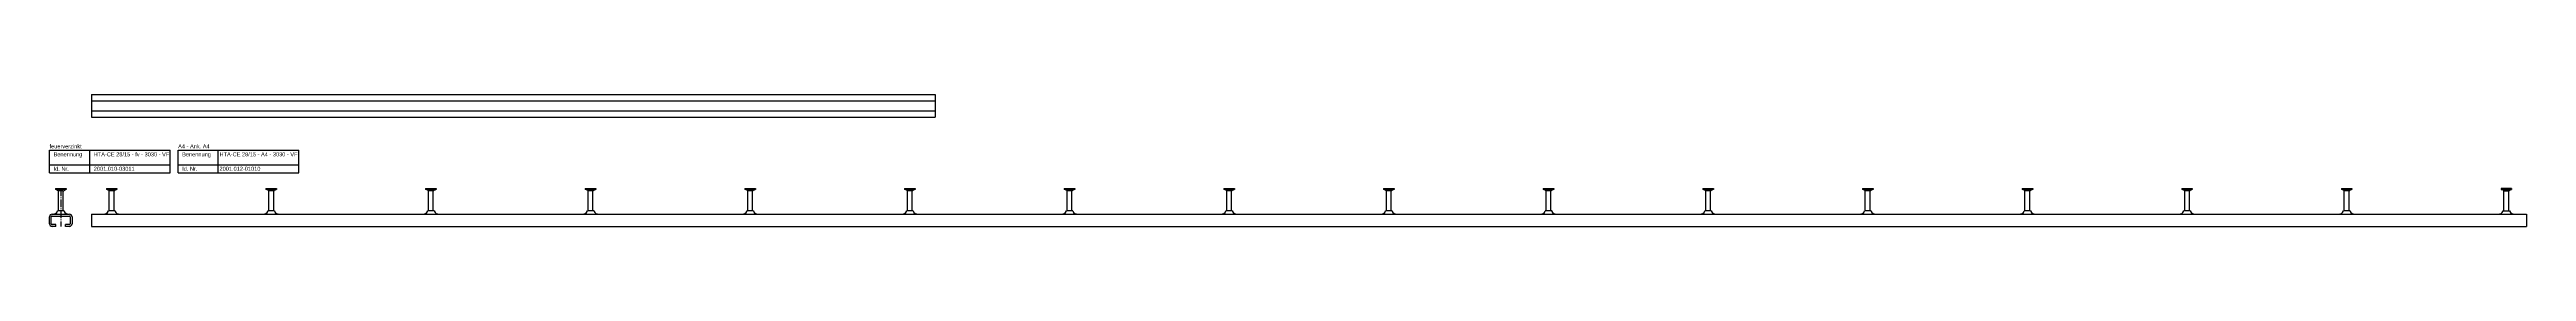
# Model space of a CAD drawing. Header units: millimetres. Extents: x 6200 to 12322, y 378 to 2559.
# Drawn here: x 6200 to 9282, y 611 to 775 of the extents above; entities that cross this region are included whole.
import ezdxf

# ---------------------------------------------------------------- set-up
doc = ezdxf.new("R2010")
doc.units = ezdxf.units.MM
doc.header["$LTSCALE"] = 10
doc.linetypes.add('AM_DIN_G_W050x2', pattern=[6.875, 4.75, -0.875, 0.375, -0.875])
doc.layers.add('HALFEN', color=2, linetype='CONTINUOUS')
doc.styles.add('ARIAL50', font='arial.ttf', dxfattribs={"height": 5})

msp = doc.modelspace()

# ---------------------------------------------------------------- linework, layer by layer
at = {"layer": 'HALFEN'}
for p, q in [((6252.4, 775.2), (7302.4, 775.2)), ((6252.4, 775.2), (6252.4, 747.2)), ((7302.4, 775.2), (7302.4, 747.2)), ((6252.4, 767.5), (7302.4, 767.5)), ((6252.4, 755), (7302.4, 755)), ((6252.4, 747.2), (7302.4, 747.2)), ((6200.2, 705.7), (6350.2, 705.7)), ((6200.2, 677.7), (6200.2, 705.7)), ((6200.2, 687.7), (6350.2, 687.7)), ((6250.2, 677.7), (6250.2, 705.7)), ((6350.2, 677.7), (6350.2, 705.7)), ((6360.2, 705.7), (6510.2, 705.7)), ((6360.2, 677.7), (6360.2, 705.7)), ((6360.2, 687.7), (6510.2, 687.7)), ((6410.2, 677.7), (6410.2, 705.7)), ((6510.2, 677.7), (6510.2, 705.7)), ((6200.2, 677.7), (6350.2, 677.7)), ((6207.6, 658), (6220.7, 658)), ((6207.6, 658), (6207.6, 656.7)), ((6220.7, 656.7), (6207.6, 656.7)), ((6210.9, 655.2), (6208.2, 656.7)), ((6211.1, 657.8), (6211.1, 656.9)), ((6211.2, 630), (6211.2, 654.6)), ((6216.9, 655), (6211.4, 655)), ((6217.2, 657.8), (6217.2, 656.9)), ((6217.2, 630), (6217.2, 654.6)), ((6217.5, 655.2), (6220.2, 656.7)), ((6220.7, 658), (6220.7, 656.7)), ((6270.9, 658.2), (6284, 658.2)), ((6270.9, 658.2), (6270.9, 657)), ((6284, 657), (6270.9, 657)), ((6274.1, 655.4), (6271.4, 657)), ((6274.4, 658.1), (6274.4, 657.1)), ((6274.4, 630), (6274.4, 654.9)), ((6280.2, 655.2), (6274.6, 655.2)), ((6280.4, 630), (6280.4, 654.9)), ((6280.5, 658.1), (6280.5, 657.1)), ((6280.7, 655.4), (6283.4, 657)), ((6284, 658.2), (6284, 657)), ((6360.2, 677.7), (6510.2, 677.7)), ((6469.5, 658.2), (6482.6, 658.2)), ((6469.5, 658.2), (6469.5, 657)), ((6482.6, 657), (6469.5, 657)), ((6472.8, 655.4), (6470.1, 657)), ((6473, 658.1), (6473, 657.1)), ((6473.1, 630), (6473.1, 654.9)), ((6478.9, 655.2), (6473.3, 655.2)), ((6479.1, 658.1), (6479.1, 657.1)), ((6479.1, 630), (6479.1, 654.9)), ((6479.4, 655.4), (6482.1, 657)), ((6482.6, 658.2), (6482.6, 657)), ((6668.2, 658.2), (6681.3, 658.2)), ((6668.2, 658.2), (6668.2, 657)), ((6681.3, 657), (6668.2, 657)), ((6671.4, 655.4), (6668.7, 657)), ((6671.7, 658.1), (6671.7, 657.1)), ((6671.7, 630), (6671.7, 654.9)), ((6677.5, 655.2), (6672, 655.2)), ((6677.7, 630), (6677.7, 654.9)), ((6677.8, 658.1), (6677.8, 657.1)), ((6678, 655.4), (6680.7, 657)), ((6681.3, 658.2), (6681.3, 657)), ((6866.9, 658.2), (6880, 658.2)), ((6866.9, 658.2), (6866.9, 657)), ((6880, 657), (6866.9, 657)), ((6870.1, 655.4), (6867.4, 657)), ((6870.4, 658.1), (6870.4, 657.1)), ((6870.4, 630), (6870.4, 654.9)), ((6876.2, 655.2), (6870.6, 655.2)), ((6876.4, 630), (6876.4, 654.9)), ((6876.5, 658.1), (6876.5, 657.1)), ((6876.7, 655.4), (6879.4, 657)), ((6880, 658.2), (6880, 657)), ((7065.5, 658.2), (7078.6, 658.2)), ((7065.5, 658.2), (7065.5, 657)), ((7078.6, 657), (7065.5, 657)), ((7068.8, 655.4), (7066.1, 657)), ((7069, 658.1), (7069, 657.1)), ((7069.1, 630), (7069.1, 654.9)), ((7074.9, 655.2), (7069.3, 655.2)), ((7075.1, 658.1), (7075.1, 657.1)), ((7075.1, 630), (7075.1, 654.9)), ((7075.4, 655.4), (7078.1, 657)), ((7078.6, 658.2), (7078.6, 657)), ((7264.2, 658.2), (7277.3, 658.2)), ((7264.2, 658.2), (7264.2, 657)), ((7277.3, 657), (7264.2, 657)), ((7267.4, 655.4), (7264.7, 657)), ((7267.7, 658.1), (7267.7, 657.1)), ((7267.7, 630), (7267.7, 654.9)), ((7273.5, 655.2), (7268, 655.2)), ((7273.7, 630), (7273.7, 654.9)), ((7273.8, 658.1), (7273.8, 657.1)), ((7274, 655.4), (7276.7, 657)), ((7277.3, 658.2), (7277.3, 657)), ((7462.9, 658.2), (7476, 658.2)), ((7462.9, 658.2), (7462.9, 657)), ((7476, 657), (7462.9, 657)), ((7466.1, 655.4), (7463.4, 657)), ((7466.4, 658.1), (7466.4, 657.1)), ((7466.4, 630), (7466.4, 654.9)), ((7472.2, 655.2), (7466.6, 655.2)), ((7472.4, 630), (7472.4, 654.9)), ((7472.5, 658.1), (7472.5, 657.1)), ((7472.7, 655.4), (7475.4, 657)), ((7476, 658.2), (7476, 657)), ((7661.5, 658.2), (7674.6, 658.2)), ((7661.5, 658.2), (7661.5, 657)), ((7674.6, 657), (7661.5, 657)), ((7664.8, 655.4), (7662.1, 657)), ((7665, 658.1), (7665, 657.1)), ((7665.1, 630), (7665.1, 654.9)), ((7670.9, 655.2), (7665.3, 655.2)), ((7671.1, 658.1), (7671.1, 657.1)), ((7671.1, 630), (7671.1, 654.9)), ((7671.4, 655.4), (7674.1, 657)), ((7674.6, 658.2), (7674.6, 657)), ((7860.2, 658.2), (7873.3, 658.2)), ((7860.2, 658.2), (7860.2, 657)), ((7873.3, 657), (7860.2, 657)), ((7863.4, 655.4), (7860.7, 657)), ((7863.7, 658.1), (7863.7, 657.1)), ((7863.7, 630), (7863.7, 654.9)), ((7869.5, 655.2), (7864, 655.2)), ((7869.7, 630), (7869.7, 654.9)), ((7869.8, 658.1), (7869.8, 657.1)), ((7870, 655.4), (7872.7, 657)), ((7873.3, 658.2), (7873.3, 657)), ((8058.9, 658.2), (8072, 658.2)), ((8058.9, 658.2), (8058.9, 657)), ((8072, 657), (8058.9, 657)), ((8062.1, 655.4), (8059.4, 657)), ((8062.4, 658.1), (8062.4, 657.1)), ((8062.4, 630), (8062.4, 654.9)), ((8068.2, 655.2), (8062.6, 655.2)), ((8068.4, 630), (8068.4, 654.9)), ((8068.5, 658.1), (8068.5, 657.1)), ((8068.7, 655.4), (8071.4, 657)), ((8072, 658.2), (8072, 657)), ((8257.5, 658.2), (8270.6, 658.2)), ((8257.5, 658.2), (8257.5, 657)), ((8270.6, 657), (8257.5, 657)), ((8260.8, 655.4), (8258.1, 657)), ((8261, 658.1), (8261, 657.1)), ((8261.1, 630), (8261.1, 654.9)), ((8266.9, 655.2), (8261.3, 655.2)), ((8267.1, 658.1), (8267.1, 657.1)), ((8267.1, 630), (8267.1, 654.9)), ((8267.4, 655.4), (8270.1, 657)), ((8270.6, 658.2), (8270.6, 657)), ((8456.2, 658.2), (8469.3, 658.2)), ((8456.2, 658.2), (8456.2, 657)), ((8469.3, 657), (8456.2, 657)), ((8459.4, 655.4), (8456.7, 657)), ((8459.7, 658.1), (8459.7, 657.1)), ((8459.7, 630), (8459.7, 654.9)), ((8465.5, 655.2), (8460, 655.2)), ((8465.7, 630), (8465.7, 654.9)), ((8465.8, 658.1), (8465.8, 657.1)), ((8466, 655.4), (8468.7, 657)), ((8469.3, 658.2), (8469.3, 657)), ((8654.9, 658.2), (8668, 658.2)), ((8654.9, 658.2), (8654.9, 657)), ((8668, 657), (8654.9, 657)), ((8658.1, 655.4), (8655.4, 657)), ((8658.4, 658.1), (8658.4, 657.1)), ((8658.4, 630), (8658.4, 654.9)), ((8664.2, 655.2), (8658.6, 655.2)), ((8664.4, 630), (8664.4, 654.9)), ((8664.5, 658.1), (8664.5, 657.1)), ((8664.7, 655.4), (8667.4, 657)), ((8668, 658.2), (8668, 657)), ((8853.5, 658.2), (8866.6, 658.2)), ((8853.5, 658.2), (8853.5, 657)), ((8866.6, 657), (8853.5, 657)), ((8856.8, 655.4), (8854.1, 657)), ((8857, 658.1), (8857, 657.1)), ((8857.1, 630), (8857.1, 654.9)), ((8862.9, 655.2), (8857.3, 655.2)), ((8863.1, 658.1), (8863.1, 657.1)), ((8863.1, 630), (8863.1, 654.9)), ((8863.4, 655.4), (8866.1, 657)), ((8866.6, 658.2), (8866.6, 657)), ((9052.2, 658.2), (9065.3, 658.2)), ((9052.2, 658.2), (9052.2, 657)), ((9065.3, 657), (9052.2, 657)), ((9055.4, 655.4), (9052.7, 657)), ((9055.7, 658.1), (9055.7, 657.1)), ((9055.7, 630), (9055.7, 654.9)), ((9061.5, 655.2), (9056, 655.2)), ((9061.7, 630), (9061.7, 654.9)), ((9061.8, 658.1), (9061.8, 657.1)), ((9062, 655.4), (9064.7, 657)), ((9065.3, 658.2), (9065.3, 657)), ((9264, 658.2), (9250.9, 658.2)), ((9250.9, 658.2), (9250.9, 657)), ((9250.9, 657), (9264, 657)), ((9254.1, 655.4), (9251.4, 657)), ((9254.4, 658.1), (9254.4, 657.1)), ((9254.4, 630), (9254.4, 654.9)), ((9254.6, 655.2), (9260.2, 655.2)), ((9260.4, 630), (9260.4, 654.9)), ((9260.5, 658.1), (9260.5, 657.1)), ((9260.7, 655.4), (9263.4, 657)), ((9264, 658.2), (9264, 657)), ((6200.2, 614), (6200.2, 622.7)), ((6202.4, 614), (6202.4, 622.7)), ((6203.4, 626), (6224.9, 626)), ((6203.4, 623.7), (6224.9, 623.7)), ((6218.1, 630), (6210.2, 630)), ((6225.9, 622.7), (6225.9, 614)), ((6228.2, 622.7), (6228.2, 614)), ((6252.4, 626), (9282.4, 626)), ((6252.4, 626), (6252.4, 610.7)), ((6281.4, 630), (6273.5, 630)), ((6480, 630), (6472.1, 630)), ((6678.7, 630), (6670.8, 630)), ((6877.4, 630), (6869.5, 630)), ((7076, 630), (7068.1, 630)), ((7274.7, 630), (7266.8, 630)), ((7473.4, 630), (7465.5, 630)), ((7672, 630), (7664.1, 630)), ((7870.7, 630), (7862.8, 630)), ((8069.4, 630), (8061.5, 630)), ((8268, 630), (8260.1, 630)), ((8466.7, 630), (8458.8, 630)), ((8665.4, 630), (8657.5, 630)), ((8864, 630), (8856.1, 630)), ((9062.7, 630), (9054.8, 630)), ((9253.5, 630), (9261.4, 630)), ((9282.4, 626), (9282.4, 610.7)), ((6208.2, 613), (6203.4, 613)), ((6208.2, 610.7), (6203.4, 610.7)), ((6208.2, 610.7), (6208.2, 613)), ((6220.2, 610.7), (6220.2, 613)), ((6224.9, 613), (6220.2, 613)), ((6224.9, 610.7), (6220.2, 610.7)), ((6252.4, 610.7), (9282.4, 610.7))]:
    msp.add_line(p, q, dxfattribs=at)
at = {"layer": 'HALFEN', "color": 1, "linetype": 'AM_DIN_G_W050x2', "ltscale": 0.2}
msp.add_line((6214.2, 658), (6214.2, 610.7), dxfattribs=at)
at = {"layer": 'HALFEN'}
for centre, radius, start, end in [((6210.6, 654.6), 0.6, 0, 60), ((6217.8, 654.6), 0.6, 120, 180), ((6273.8, 654.9), 0.6, 0, 60), ((6281, 654.9), 0.6, 120, 180), ((6472.5, 654.9), 0.6, 0, 60), ((6479.7, 654.9), 0.6, 120, 180), ((6671.1, 654.9), 0.6, 0, 60), ((6678.3, 654.9), 0.6, 120, 180), ((6869.8, 654.9), 0.6, 0, 60), ((6877, 654.9), 0.6, 120, 180), ((7068.5, 654.9), 0.6, 0, 60), ((7075.7, 654.9), 0.6, 120, 180), ((7267.1, 654.9), 0.6, 0, 60), ((7274.3, 654.9), 0.6, 120, 180), ((7465.8, 654.9), 0.6, 0, 60), ((7473, 654.9), 0.6, 120, 180), ((7664.5, 654.9), 0.6, 0, 60), ((7671.7, 654.9), 0.6, 120, 180), ((7863.1, 654.9), 0.6, 0, 60), ((7870.3, 654.9), 0.6, 120, 180), ((8061.8, 654.9), 0.6, 0, 60), ((8069, 654.9), 0.6, 120, 180), ((8260.5, 654.9), 0.6, 0, 60), ((8267.7, 654.9), 0.6, 120, 180), ((8459.1, 654.9), 0.6, 0, 60), ((8466.3, 654.9), 0.6, 120, 180), ((8657.8, 654.9), 0.6, 0, 60), ((8665, 654.9), 0.6, 120, 180), ((8856.5, 654.9), 0.6, 0, 60), ((8863.7, 654.9), 0.6, 120, 180), ((9055.1, 654.9), 0.6, 0, 60), ((9062.3, 654.9), 0.6, 120, 180), ((9253.8, 654.9), 0.6, 0, 60), ((9261, 654.9), 0.6, 120, 180), ((6203.4, 622.7), 3.25, 90, 180), ((6203.4, 622.7), 1, 90, 180), ((6203.8, 633.1), 7.14, 268.7969, 333.9123), ((6224.5, 633.1), 7.14, 206.0877, 271.2031), ((6224.9, 622.7), 3.25, 0, 90), ((6224.9, 622.7), 1, 0, 90), ((6267.1, 633.1), 7.14, 268.7969, 333.9123), ((6287.8, 633.1), 7.14, 206.0877, 271.2031), ((6465.7, 633.1), 7.14, 268.7969, 333.9123), ((6486.4, 633.1), 7.14, 206.0877, 271.2031), ((6664.4, 633.1), 7.14, 268.7969, 333.9123), ((6685.1, 633.1), 7.14, 206.0877, 271.2031), ((6863.1, 633.1), 7.14, 268.7969, 333.9123), ((6883.8, 633.1), 7.14, 206.0877, 271.2031), ((7061.7, 633.1), 7.14, 268.7969, 333.9123), ((7082.4, 633.1), 7.14, 206.0877, 271.2031), ((7260.4, 633.1), 7.14, 268.7969, 333.9123), ((7281.1, 633.1), 7.14, 206.0877, 271.2031), ((7459.1, 633.1), 7.14, 268.7969, 333.9123), ((7479.8, 633.1), 7.14, 206.0877, 271.2031), ((7657.7, 633.1), 7.14, 268.7969, 333.9123), ((7678.4, 633.1), 7.14, 206.0877, 271.2031), ((7856.4, 633.1), 7.14, 268.7969, 333.9123), ((7877.1, 633.1), 7.14, 206.0877, 271.2031), ((8055.1, 633.1), 7.14, 268.7969, 333.9123), ((8075.8, 633.1), 7.14, 206.0877, 271.2031), ((8253.7, 633.1), 7.14, 268.7969, 333.9123), ((8274.4, 633.1), 7.14, 206.0877, 271.2031), ((8452.4, 633.1), 7.14, 268.7969, 333.9123), ((8473.1, 633.1), 7.14, 206.0877, 271.2031), ((8651.1, 633.1), 7.14, 268.7969, 333.9123), ((8671.8, 633.1), 7.14, 206.0877, 271.2031), ((8849.7, 633.1), 7.14, 268.7969, 333.9123), ((8870.4, 633.1), 7.14, 206.0877, 271.2031), ((9048.4, 633.1), 7.14, 268.7969, 333.9123), ((9069.1, 633.1), 7.14, 206.0877, 271.2031), ((9247.1, 633.1), 7.14, 268.7969, 333.9123), ((9267.8, 633.1), 7.14, 206.0877, 271.2031), ((6203.4, 614), 3.25, 180, 270), ((6203.4, 614), 1, 180, 270), ((6224.9, 614), 3.25, 270, 0), ((6224.9, 614), 1, 270, 0)]:
    msp.add_arc(centre, radius, start, end, dxfattribs=at)

# ---------------------------------------------------------------- texts
at = {"layer": 'HALFEN', "style": 'ARIAL50'}
for s, p in [('feuerverzinkt', (6200.2, 708.2)), ('A4 - Ank. A4', (6360.2, 708.2)), ('Benennung', (6205.2, 698.2)), ('Id. Nr.', (6205.2, 680.2)), ('2001.010-03011', (6255.2, 680.2)), ('HTA-CE 28/15 - fv - 3030 - VF', (6255.2, 698.2)), ('Benennung', (6365.2, 698.2)), ('Id. Nr.', (6365.2, 680.2)), ('2001.012-01010', (6411.7, 680.2)), ('HTA-CE 28/15 - A4 - 3030 - VF', (6411.7, 698.2))]:
    msp.add_text(s, height=5, dxfattribs=at).set_placement(p)

doc.saveas('drawing.dxf')
